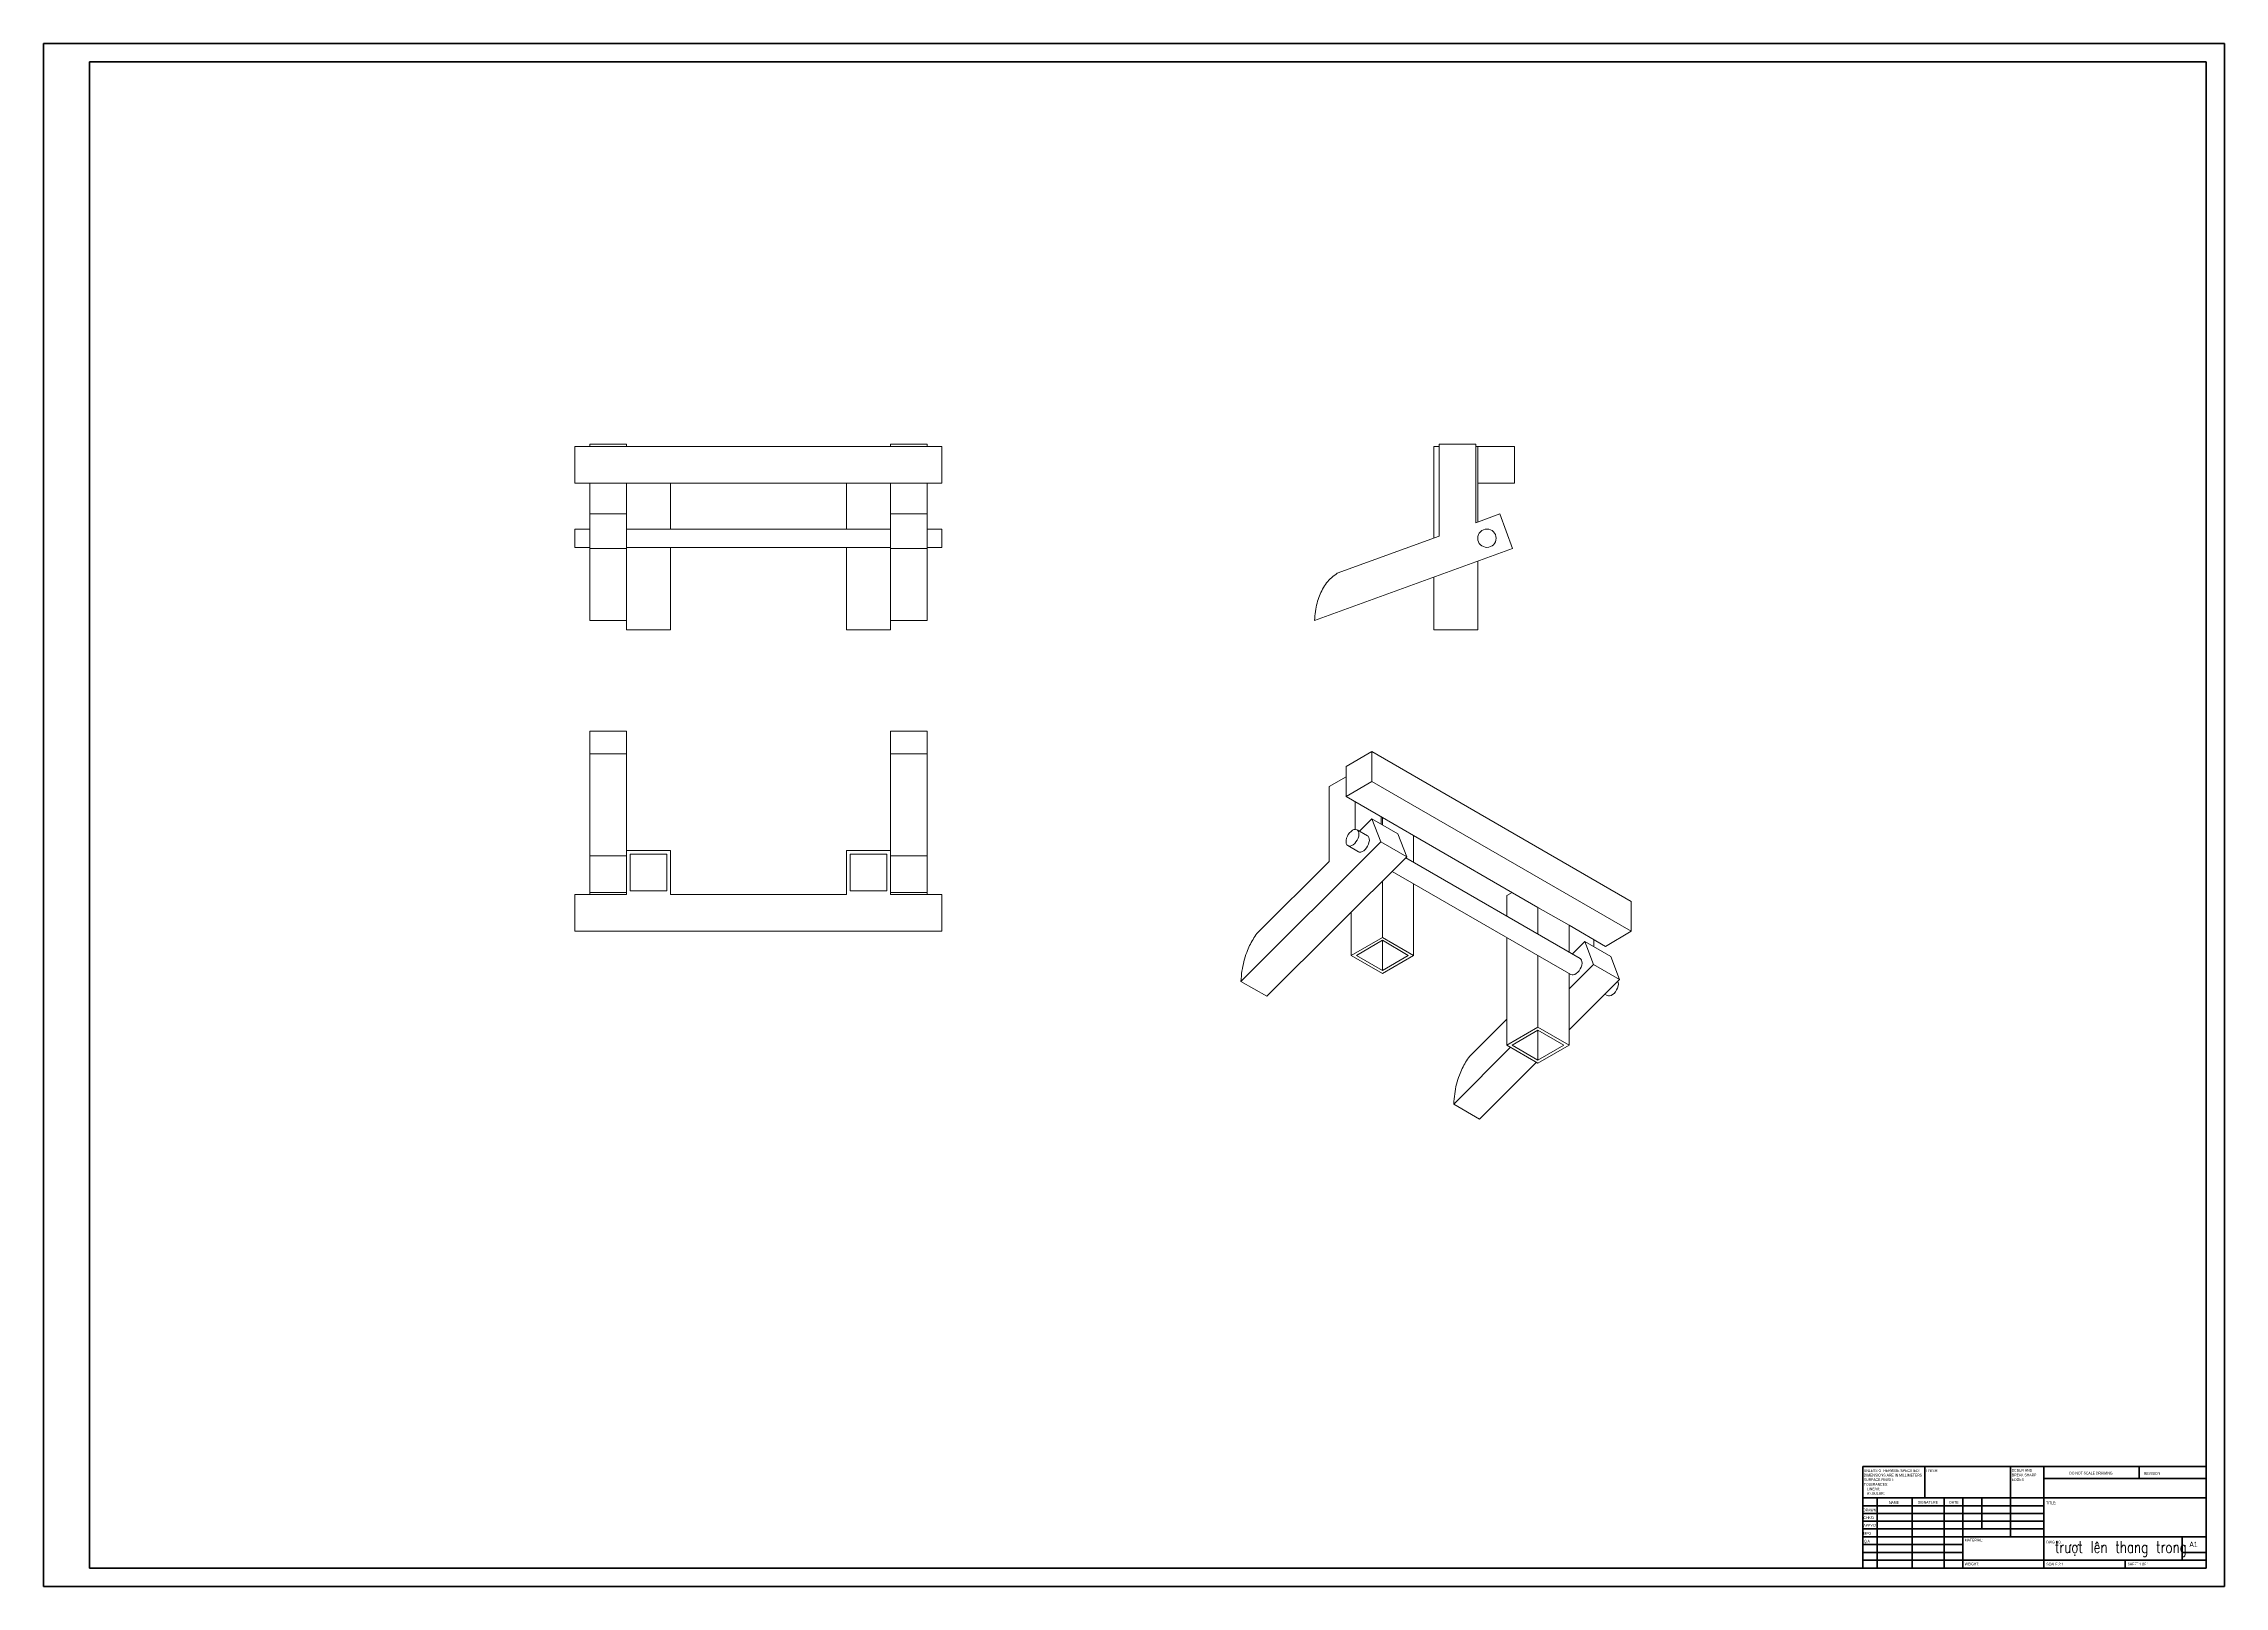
# Model space of a CAD drawing. Header units: millimetres. Extents: x 0 to 1189, y 0 to 841.
import ezdxf

# ---------------------------------------------------------------- set-up
doc = ezdxf.new("R2010")
doc.units = ezdxf.units.MM
doc.styles.add('SLDTEXTSTYLE0', font='TXT', dxfattribs={"width": 0.75, "bigfont": 'bigfont'})
doc.styles.add('SLDTEXTSTYLE1', font='TXT', dxfattribs={"width": 0.75})
doc.styles.add('SLDTEXTSTYLE2', font='TXT', dxfattribs={"width": 0.6875})

# ---------------------------------------------------------------- blocks, each defined once
blk = doc.blocks.new('SW_NOTE_0')
at = {"color": 0, "linetype": 'Continuous', "lineweight": 0, "char_height": 1.5, "attachment_point": 1, "style": 'SLDTEXTSTYLE1'}
for s, insert in [('DEBUR AND', (0, 1.9)), ('BREAK SHARP', (0, -0.6)), ('EDGES', (0, -3.1))]:
    blk.add_mtext(s, dxfattribs=dict(at, insert=insert))
blk = doc.blocks.new('SW_NOTE_1')
at = {"color": 0, "linetype": 'Continuous', "lineweight": 0, "char_height": 1.5, "attachment_point": 1, "style": 'SLDTEXTSTYLE1'}
for s, insert in [('UNLESS OTHERWISE SPECIFIED:', (0, 1.9)), ('TOLERANCES:', (0, -5.6)), ('DIMENSIONS ARE IN MILLIMETERS', (0, -0.6)), ('SURFACE FINISH:', (0, -3.1)), ('ANGULAR:', (1.7, -10.6)), ('LINEAR:', (1.7, -8.1))]:
    blk.add_mtext(s, dxfattribs=dict(at, insert=insert))

msp = doc.modelspace()

# ---------------------------------------------------------------- linework, layer by layer
at = {"color": 7, "linetype": 'Continuous', "lineweight": 40}
for p, q in [((0.1, 0.2), (0.1, 841.2)), ((0.1, 841.2), (1189.1, 841.2)), ((1189.1, 0.2), (1189.1, 841.2)), ((25.1, 10.2), (25.1, 831.2)), ((25.1, 831.2), (1179.1, 831.2)), ((1179.1, 10.2), (1179.1, 831.2)), ((991.9, 65.5), (1179.1, 65.5)), ((991.9, 65.5), (991.9, 10.2)), ((1025.7, 48.5), (1025.7, 65.5)), ((1072.5, 65.5), (1072.5, 27.2)), ((1090.7, 65.5), (1090.7, 10.2)), ((1142.7, 59.1), (1142.7, 65.5)), ((1179.1, 65.5), (1179.1, 10.2)), ((1179.1, 48.5), (991.9, 48.5)), ((999.7, 48.5), (999.7, 10.2)), ((1018.9, 48.5), (1018.9, 10.2)), ((1036.3, 48.5), (1036.3, 10.2)), ((1046.5, 10.2), (1046.5, 48.5)), ((1056.9, 31.5), (1056.9, 48.5)), ((1179.1, 59.1), (1090.7, 59.1)), ((1090.7, 44.2), (991.9, 44.2)), ((1090.7, 40), (991.9, 40)), ((1090.7, 35.7), (991.9, 35.7)), ((1090.7, 31.5), (991.9, 31.5)), ((1046.5, 27.2), (991.9, 27.2)), ((1046.5, 27.2), (1179.1, 27.2)), ((1166.1, 14.5), (1166.1, 27.2)), ((1046.5, 23), (991.9, 23)), ((1046.5, 18.7), (991.9, 18.7)), ((991.9, 14.5), (1179.1, 14.5)), ((1134.9, 10.2), (1134.9, 14.5)), ((1179.1, 18.7), (1166.1, 18.7)), ((0.1, 0.2), (1189.1, 0.2)), ((25.1, 10.2), (1179.1, 10.2))]:
    msp.add_line(p, q, dxfattribs=at)
at = {"color": 7, "linetype": 'Continuous', "lineweight": 15}
for p, q in [((489.8, 621.6), (289.8, 621.6)), ((289.8, 621.6), (289.8, 601.6)), ((317.8, 622.8), (297.8, 622.8)), ((297.8, 622.8), (297.8, 621.6)), ((317.8, 622.8), (317.8, 621.6)), ((481.8, 622.8), (461.8, 622.8)), ((461.8, 622.8), (461.8, 621.6)), ((481.8, 622.8), (481.8, 621.6)), ((489.8, 621.6), (489.8, 601.6)), ((758, 621.6), (758, 571.7)), ((758, 621.6), (761, 621.6)), ((761, 572.8), (761, 622.8)), ((761, 622.8), (781, 622.8)), ((781, 622.8), (781, 580)), ((781, 621.6), (782, 621.6)), ((782, 621.6), (782, 601.6)), ((782, 621.6), (802, 621.6)), ((802, 621.6), (802, 601.6)), ((489.8, 601.6), (289.8, 601.6)), ((297.8, 601.6), (297.8, 584.8)), ((317.8, 601.6), (317.8, 584.8)), ((341.8, 601.6), (341.8, 576.6)), ((437.8, 601.6), (437.8, 576.6)), ((461.8, 601.6), (461.8, 584.8)), ((481.8, 601.6), (481.8, 584.8)), ((782, 601.6), (802, 601.6)), ((782, 601.6), (782, 580.4)), ((317.8, 584.8), (297.8, 584.8)), ((297.8, 566), (297.8, 584.8)), ((317.8, 566), (317.8, 584.8)), ((481.8, 584.8), (461.8, 584.8)), ((461.8, 566), (461.8, 584.8)), ((481.8, 566), (481.8, 584.8)), ((781, 580), (794, 584.8)), ((800.9, 566), (794, 584.8)), ((297.8, 576.6), (289.8, 576.6)), ((289.8, 576.6), (289.8, 566.6)), ((461.8, 576.6), (317.8, 576.6)), ((489.8, 576.6), (481.8, 576.6)), ((489.8, 576.6), (489.8, 566.6)), ((705.3, 552.5), (761, 572.8)), ((289.8, 566.6), (297.8, 566.6)), ((317.8, 566), (297.8, 566)), ((297.8, 566), (297.8, 526.7)), ((317.8, 566.6), (461.8, 566.6)), ((317.8, 566), (317.8, 559.1)), ((317.8, 559.1), (317.8, 521.6)), ((341.8, 566.6), (341.8, 521.6)), ((437.8, 566.6), (437.8, 521.6)), ((481.8, 566), (461.8, 566)), ((461.8, 566), (461.8, 559.1)), ((461.8, 559.1), (461.8, 521.6)), ((481.8, 566.6), (489.8, 566.6)), ((481.8, 566), (481.8, 526.7)), ((800.9, 566), (693, 526.7)), ((782, 559.1), (782, 521.6)), ((758, 550.4), (758, 521.6)), ((317.8, 526.7), (297.8, 526.7)), ((481.8, 526.7), (461.8, 526.7)), ((317.8, 521.6), (341.8, 521.6)), ((437.8, 521.6), (461.8, 521.6)), ((758, 521.6), (782, 521.6)), ((317.8, 466.4), (297.8, 466.4)), ((481.8, 466.4), (461.8, 466.4)), ((317.8, 454.1), (297.8, 454.1)), ((297.8, 454.1), (297.8, 398.4)), ((317.8, 454.1), (317.8, 401.4)), ((481.8, 454.1), (461.8, 454.1)), ((461.8, 454.1), (461.8, 401.4)), ((481.8, 454.1), (481.8, 398.4)), ((710.2, 447.1), (724.3, 455.3)), ((724.3, 455.3), (724.3, 438.9)), ((865.7, 373.6), (724.3, 455.3)), ((701, 436.2), (710.2, 441.5)), ((710.2, 447.1), (710.2, 430.8)), ((701, 395.4), (701, 436.2)), ((710.2, 430.8), (724.3, 438.9)), ((730, 419.3), (710.2, 430.8)), ((865.7, 357.3), (724.3, 438.9)), ((715.1, 427.9), (715.1, 412.9)), ((717.5, 411.9), (724.3, 418.7)), ((729.2, 406.1), (724.3, 418.7)), ((738.5, 410.5), (724.3, 418.7)), ((729.3, 419.7), (729.3, 415.9)), ((746.9, 409.5), (730, 419.3)), ((730, 419.3), (730, 415.5)), ((729.2, 406.1), (652.9, 330)), ((721.9, 409.4), (716.2, 412.6)), ((743.3, 398), (729.2, 406.1)), ((743.3, 398), (738.5, 410.5)), ((746.9, 409.5), (746.9, 394.9)), ((814.8, 370.3), (746.9, 409.5)), ((317.8, 398.4), (297.8, 398.4)), ((297.8, 398.4), (297.8, 378.4)), ((317.8, 401.4), (317.8, 398.4)), ((341.8, 401.4), (317.8, 401.4)), ((317.8, 398.4), (317.8, 378.4)), ((339.8, 399.4), (319.8, 399.4)), ((319.8, 399.4), (319.8, 379.4)), ((339.8, 379.4), (339.8, 399.4)), ((341.8, 377.4), (341.8, 401.4)), ((461.8, 401.4), (437.8, 401.4)), ((437.8, 401.4), (437.8, 377.4)), ((459.8, 399.4), (439.8, 399.4)), ((439.8, 399.4), (439.8, 379.4)), ((459.8, 379.4), (459.8, 399.4)), ((461.8, 398.4), (461.8, 401.4)), ((481.8, 398.4), (461.8, 398.4)), ((461.8, 398.4), (461.8, 378.4)), ((481.8, 398.4), (481.8, 378.4)), ((661.6, 356.1), (701, 395.4)), ((743.3, 398), (667, 321.9)), ((711.2, 404), (716.9, 400.7)), ((837.8, 342.4), (742.7, 397.4)), ((730, 384.7), (730, 354)), ((735.4, 390), (832.8, 333.8)), ((746.9, 383.3), (746.9, 344.2)), ((289.8, 377.4), (289.8, 357.4)), ((317.8, 377.4), (289.8, 377.4)), ((317.8, 378.4), (297.8, 378.4)), ((297.8, 378.4), (297.8, 377.4)), ((317.8, 378.4), (317.8, 377.4)), ((319.8, 379.4), (339.8, 379.4)), ((437.8, 377.4), (341.8, 377.4)), ((439.8, 379.4), (459.8, 379.4)), ((481.8, 378.4), (461.8, 378.4)), ((461.8, 377.4), (461.8, 378.4)), ((489.8, 377.4), (461.8, 377.4)), ((481.8, 378.4), (481.8, 377.4)), ((489.8, 377.4), (489.8, 357.4)), ((797.9, 376.9), (800.7, 378.5)), ((797.9, 376.9), (797.9, 365.5)), ((831.8, 360.6), (814.8, 370.3)), ((814.8, 370.3), (814.8, 355.7)), ((865.7, 373.6), (865.7, 357.3)), ((489.8, 357.4), (289.8, 357.4)), ((713, 367.7), (713, 344.2)), ((851.6, 349.1), (831.8, 360.6)), ((831.8, 360.6), (831.8, 345.9)), ((851.6, 349.1), (865.7, 357.3)), ((713, 344.2), (730, 354)), ((715.8, 344.2), (730, 352.4)), ((730, 354), (746.9, 344.2)), ((730, 352.4), (744.1, 344.2)), ((730, 352.4), (730, 336)), ((797.9, 354), (797.9, 295.2)), ((833.5, 344.9), (840.3, 351.8)), ((845.1, 339.2), (840.3, 351.8)), ((854.5, 343.6), (840.3, 351.8)), ((845.2, 352.8), (845.2, 348.9)), ((730, 334.4), (713, 344.2)), ((730, 336), (715.8, 344.2)), ((744.1, 344.2), (730, 336)), ((746.9, 344.2), (730, 334.4)), ((814.8, 344.2), (814.8, 305)), ((845.1, 339.2), (831.8, 325.9)), ((831.8, 334.4), (831.8, 295.2)), ((859.3, 331), (845.1, 339.2)), ((859.3, 331), (854.5, 343.6)), ((667, 321.9), (652.9, 330)), ((859.3, 331), (831.8, 303.6)), ((851.3, 323.1), (852.6, 322.3)), ((777.6, 289.2), (797.9, 309.4)), ((797.9, 295.2), (814.8, 305)), ((800.7, 295.2), (814.8, 303.4)), ((814.8, 305), (831.8, 295.2)), ((814.8, 303.4), (829, 295.2)), ((814.8, 303.4), (814.8, 287.1)), ((799.9, 294.1), (768.9, 263.1)), ((814, 285.9), (783, 254.9)), ((814.8, 285.4), (797.9, 295.2)), ((814.8, 287.1), (800.7, 295.2)), ((829, 295.2), (814.8, 287.1)), ((831.8, 295.2), (814.8, 285.4)), ((783, 254.9), (768.9, 263.1))]:
    msp.add_line(p, q, dxfattribs=at)
at = {"color": 7, "linetype": 'Continuous', "lineweight": 15, "flags": 128}
for points in [[(713.7, 412.4), (714.5, 412.8), (715.3, 412.9), (716, 412.7), (716.5, 412.4), (717, 411.8), (717.2, 411), (717.2, 410.1), (717.1, 409.1), (716.8, 408), (716.3, 407), (715.6, 406), (714.9, 405.2), (714.1, 404.5), (713.3, 404), (712.5, 403.8), (711.8, 403.8), (711.1, 404), (710.6, 404.5), (710.3, 405.2), (710.2, 406), (710.2, 407), (710.5, 408.1), (710.9, 409.1), (711.4, 410.1), (712.1, 411), (712.9, 411.8), (713.7, 412.4)], [(721.9, 409.4), (722.2, 409.1), (722.6, 408.5), (722.8, 407.8), (722.9, 406.8), (722.7, 405.8), (722.4, 404.8), (721.9, 403.7), (721.3, 402.8), (720.6, 401.9), (719.8, 401.2), (719, 400.8), (718.2, 400.5), (717.4, 400.5), (716.9, 400.7)], [(837.8, 342.4), (838.2, 342.2), (838.6, 341.6), (838.8, 340.8), (838.9, 339.9), (838.7, 338.9), (838.4, 337.8), (837.9, 336.8), (837.3, 335.8), (836.5, 335), (835.7, 334.3), (834.9, 333.8), (834.1, 333.6), (833.4, 333.6), (832.8, 333.8)], [(858.4, 330.1), (858.6, 329.4), (858.7, 328.5), (858.5, 327.5), (858.2, 326.4), (857.7, 325.4), (857.1, 324.4), (856.3, 323.5), (855.5, 322.8), (854.7, 322.4), (853.9, 322.1), (853.2, 322.1), (852.6, 322.3)]]:
    msp.add_lwpolyline(points, dxfattribs=at)
at = {"color": 7, "linetype": 'Continuous', "lineweight": 15}
msp.add_circle((787, 571.6), 5, dxfattribs=at)
for points, knots in [([(693, 526.7), (693.1, 528.4), (693.4, 531.6), (694.3, 536.1), (695.6, 540.2), (697.3, 543.9), (699.5, 547.2), (702.2, 550.2), (704.3, 551.7), (705.3, 552.5)], [0, 0, 0, 0, 0.167335, 0.322316, 0.466561, 0.602074, 0.737295, 0.86878, 1, 1, 1, 1]), ([(297.8, 466.4), (297.8, 466.3), (297.8, 466), (297.8, 465.1), (297.8, 463.8), (297.8, 462.1), (297.8, 459.9), (297.8, 457.3), (297.8, 455.2), (297.8, 454.1)], [0, 0, 0, 0, 0.167335, 0.322316, 0.466561, 0.602074, 0.737295, 0.86878, 1, 1, 1, 1]), ([(317.8, 466.4), (317.8, 466.3), (317.8, 466), (317.8, 465.1), (317.8, 463.8), (317.8, 462.1), (317.8, 459.9), (317.8, 457.3), (317.8, 455.2), (317.8, 454.1)], [0, 0, 0, 0, 0.167335, 0.322316, 0.466561, 0.602074, 0.737295, 0.86878, 1, 1, 1, 1]), ([(461.8, 466.4), (461.8, 466.3), (461.8, 466), (461.8, 465.1), (461.8, 463.8), (461.8, 462.1), (461.8, 459.9), (461.8, 457.3), (461.8, 455.2), (461.8, 454.1)], [0, 0, 0, 0, 0.167335, 0.322316, 0.466561, 0.602074, 0.737295, 0.86878, 1, 1, 1, 1]), ([(481.8, 466.4), (481.8, 466.3), (481.8, 466), (481.8, 465.1), (481.8, 463.8), (481.8, 462.1), (481.8, 459.9), (481.8, 457.3), (481.8, 455.2), (481.8, 454.1)], [0, 0, 0, 0, 0.167335, 0.322316, 0.466561, 0.602074, 0.737295, 0.86878, 1, 1, 1, 1]), ([(652.9, 330), (653, 331.9), (653.3, 335.4), (654.4, 340.8), (655.8, 345.4), (657.5, 349.5), (659.4, 352.9), (660.9, 355.1), (661.6, 356.1)], [0, 0, 0, 0, 0.22029, 0.419521, 0.60198, 0.737233, 0.868749, 1, 1, 1, 1]), ([(768.9, 263.1), (769, 265), (769.3, 268.5), (770.3, 273.8), (771.8, 278.5), (773.5, 282.5), (775.3, 286), (776.8, 288.1), (777.6, 289.2)], [0, 0, 0, 0, 0.22029, 0.419521, 0.60198, 0.737233, 0.868749, 1, 1, 1, 1])]:
    msp.add_open_spline(points, degree=3, knots=knots, dxfattribs=at)

# ---------------------------------------------------------------- block references
at = {"color": 7, "linetype": 'Continuous', "lineweight": 0}
for name, p in [('SW_NOTE_1', (992.5, 62.2)), ('SW_NOTE_0', (1073.2, 62.3))]:
    msp.add_blockref(name, p, dxfattribs=at)

# ---------------------------------------------------------------- texts
for s, insert, char_height, attachment_point, style in [('FINISH:', (1026.3, 64.1), 1.5, 1, 'SLDTEXTSTYLE1'), ('DO NOT SCALE DRAWING', (1104.5, 62.7), 1.5, 1, 'SLDTEXTSTYLE1'), ('REVISION', (1145.2, 62.5), 1.5, 1, 'SLDTEXTSTYLE1'), ('DRAWN', (992.1, 42.6), 1.5, 1, 'SLDTEXTSTYLE1'), ("CHK'D", (992.3, 38.4), 1.5, 1, 'SLDTEXTSTYLE1'), ('NAME', (1006.2, 46.7), 1.5, 1, 'SLDTEXTSTYLE1'), ('SIGNATURE', (1021.9, 46.8), 1.5, 1, 'SLDTEXTSTYLE1'), ('DATE', (1039.1, 46.8), 1.5, 1, 'SLDTEXTSTYLE1'), ('TITLE:', (1091.8, 46.5), 1.5, 1, 'SLDTEXTSTYLE1'), ("APPV'D", (992.3, 34.3), 1.5, 1, 'SLDTEXTSTYLE1'), ('MFG', (992.3, 29.9), 1.5, 1, 'SLDTEXTSTYLE1'), ('Q.A', (992.5, 25.6), 1.5, 1, 'SLDTEXTSTYLE1'), ('MATERIAL:', (1047.5, 26.2), 1.5, 1, 'SLDTEXTSTYLE1'), ('DWG NO.', (1092, 25.1), 1.5, 1, 'SLDTEXTSTYLE1'), ('trượt lên thang trong', (1132.6, 24.8), 6.35, 2, 'SLDTEXTSTYLE0'), ('A1', (1170, 24.5), 2.91, 1, 'SLDTEXTSTYLE1'), ('WEIGHT:', (1047.5, 13.2), 1.5, 1, 'SLDTEXTSTYLE1'), ('SCALE:2:1', (1092, 13.1), 1.5, 1, 'SLDTEXTSTYLE1'), ('SHEET 1 OF 1', (1136.4, 13.1), 1.5, 1, 'SLDTEXTSTYLE2')]:
    msp.add_mtext(s, dxfattribs=dict(at, insert=insert, char_height=char_height, attachment_point=attachment_point, style=style))

doc.saveas('drawing.dxf')
